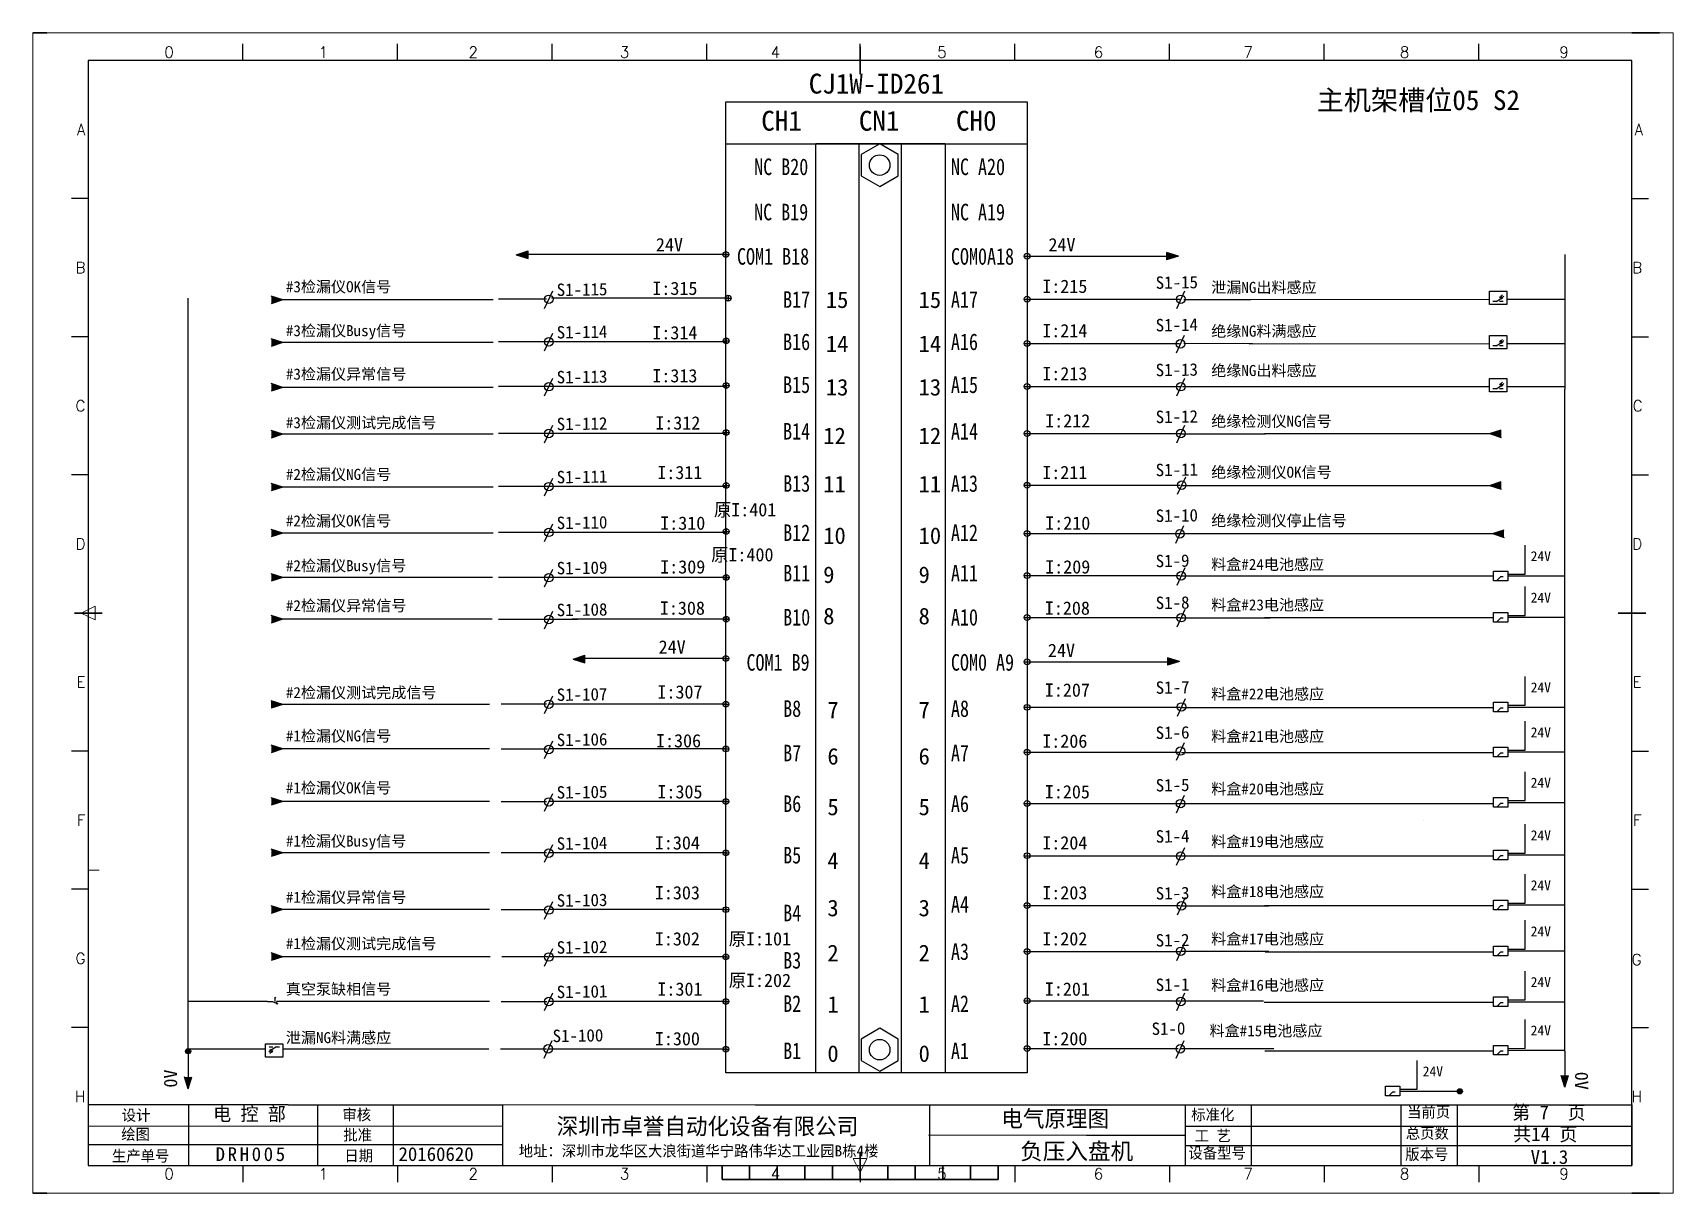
# Model space of a CAD drawing. Extents: x 2368 to 9674, y -1476 to 1321.
# Drawn here: x 3628 to 4222, y 889 to 1309 of the extents above; entities that cross this region are included whole.
import ezdxf
from ezdxf.enums import TextEntityAlignment as Align

# ---------------------------------------------------------------- set-up
doc = ezdxf.new("R2010")
doc.units = 0
doc.header["$MEASUREMENT"] = 0
doc.linetypes.add('ACAD_ISO02W100', pattern=[15, 12, -3])
doc.layers.add('1', color=3, linetype='Continuous', lineweight=20)
for name, color, linetype in [('AE_BOR', 1, 'Continuous'), ('SYMS', 7, 'Continuous'), ('图层1', 7, 'Continuous')]:
    doc.layers.add(name, color=color, linetype=linetype)
doc.styles.add('HZ', font='', dxfattribs={"width": 0.8})
doc.styles.add('WD', font='romans.shx', dxfattribs={"bigfont": 'gbcbig.shx'})
doc.styles.add('样式 2', font='')
doc.styles.get('HZ').set_extended_font_data('SimSun')
doc.styles.get('样式 2').set_extended_font_data('NSimSun')

msp = doc.modelspace()

# ---------------------------------------------------------------- texts
for s, insert, char_height, width, attachment_point in [('{\\fFangSong|b0|i0|c134|p49;CJ1W-ID261}', (3908.49891, 1294.10047), 7.2, 38.5041455, 1), ('{\\fFangSong|b0|i0|c134|p49;主机架槽位05 S2}', (4092.45791, 1288.12679), 7.2, 90.9442477, 1), ('{\\fFangSong|b0|i0|c134|p49;CH1}', (3891.30271, 1280.66047), 7.2, 38.5041455, 1), ('{\\fFangSong|b0|i0|c134|p49;CN1}', (3926.64271, 1280.66047), 7.2, 38.5041455, 1), ('{\\fFangSong|b0|i0|c134|p49;CH0}', (3961.82073, 1280.66047), 7.2, 38.5041455, 1), ('24V', (3853.16452, 1234.60539), 4.8, 10.8839331, 1), ('24V', (3995.29532, 1234.60539), 4.8, 10.8839331, 1), ('{\\fSimSun|b0|i0|c134|p2;#3检漏仪OK信号}', (3719.16285, 1218.97303), 4, 96.133837, 1), ('{\\fSimSun|b0|i0|c134|p2; I:315}', (3848.59242, 1218.79834), 4.8, 62.415301, 1), ('{\\fSimSun|b0|i0|c134|p2; I:215}', (3989.79404, 1219.54412), 4.8, 62.415301, 1), ('{\\fSimSun|b0|i0|c134|p2;泄漏NG出料感应}', (4054.2372, 1218.74136), 4, 96.133837, 1), ('{\\fSimSun|b0|i0|c134|p2;15}', (3914.69313, 1215.28834), 6, 4.4700218, 1), ('{\\fSimSun|b0|i0|c134|p2;15}', (3948.27559, 1215.28834), 6, 4.4700218, 1), ('{\\fSimSun|b0|i0|c134|p2;#3检漏仪Busy信号}', (3719.16285, 1203.0895), 4, 96.133837, 1), ('{\\fSimSun|b0|i0|c134|p2; I:314}', (3848.59242, 1202.74316), 4.8, 62.415301, 1), ('{\\fSimSun|b0|i0|c134|p2; I:214}', (3989.79404, 1203.48894), 4.8, 62.415301, 1), ('{\\fSimSun|b0|i0|c134|p2;绝缘NG料满感应}', (4054.2372, 1202.92114), 4, 96.133837, 1), ('{\\fSimSun|b0|i0|c134|p2;14}', (3914.69313, 1199.33525), 6, 4.4700218, 1), ('{\\fSimSun|b0|i0|c134|p2;14}', (3948.27559, 1199.33525), 6, 4.4700218, 1), ('{\\fSimSun|b0|i0|c134|p2;绝缘NG出料感应}', (4054.2372, 1188.65469), 4, 96.133837, 1), ('{\\fSimSun|b0|i0|c134|p2;#3检漏仪异常信号}', (3719.16285, 1187.37676), 4, 96.133837, 1), ('{\\fSimSun|b0|i0|c134|p2; I:313}', (3848.59242, 1187.16942), 4.8, 62.415301, 1), ('{\\fSimSun|b0|i0|c134|p2;13}', (3914.69313, 1183.61365), 6, 4.4700218, 1), ('{\\fSimSun|b0|i0|c134|p2;13}', (3948.27559, 1183.61365), 6, 4.4700218, 1), ('{\\fSimSun|b0|i0|c134|p2; I:213}', (3989.79404, 1187.9152), 4.8, 62.415301, 1), ('{\\fSimSun|b0|i0|c134|p2;#3检漏仪测试完成信号}', (3719.16285, 1169.79001), 4, 96.133837, 1), ('{\\fSimSun|b0|i0|c134|p2; I:212}', (3990.85347, 1170.83403), 4.8, 62.415301, 1), ('{\\fSimSun|b0|i0|c134|p2;绝缘检测仪NG信号}', (4054.2372, 1170.31231), 4, 96.133837, 1), ('{\\fSimSun|b0|i0|c134|p2; I:312}', (3849.65185, 1170.08824), 4.8, 62.415301, 1), ('{\\fSimSun|b0|i0|c134|p2;12}', (3913.74979, 1166.01592), 6, 4.4700218, 1), ('{\\fSimSun|b0|i0|c134|p2;12}', (3948.27559, 1166.01592), 6, 4.4700218, 1), ('{\\fSimSun|b0|i0|c134|p2;绝缘检测仪OK信号}', (4054.2372, 1151.85767), 4, 96.133837, 1), ('{\\fSimSun|b0|i0|c134|p2;#2检漏仪NG信号}', (3719.16285, 1151.06337), 4, 96.133837, 1), ('{\\fSimSun|b0|i0|c134|p2; I:311}', (3850.38674, 1152.15185), 4.8, 62.415301, 1), ('{\\fSimSun|b0|i0|c134|p2;11}', (3913.74979, 1148.58263), 6, 4.4700218, 1), ('{\\fSimSun|b0|i0|c134|p2;11}', (3948.27559, 1148.58263), 6, 4.4700218, 1), ('{\\fSimSun|b0|i0|c134|p2; I:211}', (3989.79404, 1152.15185), 4.8, 62.415301, 1), ('{\\fSimSun|b0|i0|c134|p2;#2检漏仪OK信号}', (3719.16285, 1134.25169), 4, 96.133837, 1), (' 原I:401', (3870.92582, 1138.67582), 4.8, 62.415301, 1), ('{\\fSimSun|b0|i0|c134|p2;绝缘检测仪停止信号}', (4054.2372, 1134.35821), 4, 96.133837, 1), ('{\\fSimSun|b0|i0|c134|p2; I:310}', (3851.44616, 1133.8249), 4.8, 62.415301, 1), ('{\\fSimSun|b0|i0|c134|p2;10}', (3913.74979, 1129.8942), 6, 4.4700218, 1), ('{\\fSimSun|b0|i0|c134|p2;10}', (3948.27559, 1129.8942), 6, 4.4700218, 1), ('{\\fSimSun|b0|i0|c134|p2; I:210}', (3990.85347, 1133.8249), 4.8, 62.415301, 1), (' 原I:400', (3869.90845, 1122.38872), 4.8, 62.415301, 1), ('{\\fSimSun|b0|i0|c134|p2;#2检漏仪Busy信号}', (3719.16285, 1118.02647), 4, 96.133837, 1), ('{\\fSimSun|b0|i0|c134|p2; I:309}', (3851.44616, 1117.98324), 4.8, 62.415301, 1), ('{\\fSimSun|b0|i0|c134|p2; I:209}', (3990.85347, 1117.98324), 4.8, 62.415301, 1), ('{\\fSimSun|b0|i0|c134|p2;料盒#24电池感应}', (4054.2372, 1118.4866), 4, 96.133837, 1), ('24V', (4169.91437, 1121.25569), 3.6, 13.1111389, 1), ('{\\fSimSun|b0|i0|c134|p2;9}', (3913.74979, 1115.75021), 6, 4.4700218, 1), ('{\\fSimSun|b0|i0|c134|p2;9}', (3948.27559, 1115.75021), 6, 4.4700218, 1), ('24V', (4169.91437, 1106.27718), 3.6, 13.1111389, 1), ('{\\fSimSun|b0|i0|c134|p2;#2检漏仪异常信号}', (3719.16285, 1103.56061), 4, 96.133837, 1), ('{\\fSimSun|b0|i0|c134|p2; I:308}', (3851.31705, 1103.06318), 4.8, 62.415301, 1), ('{\\fSimSun|b0|i0|c134|p2;8}', (3913.74979, 1100.78391), 6, 4.4700218, 1), ('{\\fSimSun|b0|i0|c134|p2;8}', (3948.27559, 1100.78391), 6, 4.4700218, 1), ('{\\fSimSun|b0|i0|c134|p2; I:208}', (3990.72435, 1103.06318), 4.8, 62.415301, 1), ('{\\fSimSun|b0|i0|c134|p2;料盒#23电池感应}', (4054.2372, 1103.83589), 4, 96.133837, 1), ('24V', (3854.14463, 1088.99018), 4.8, 10.8839331, 1), ('24V', (3995.11881, 1087.75138), 4.8, 10.8839331, 1), ('{\\fSimSun|b0|i0|c134|p2;#2检漏仪测试完成信号}', (3719.16285, 1072.08759), 4, 96.133837, 1), ('{\\fSimSun|b0|i0|c134|p2; I:307}', (3850.436, 1072.71033), 4.8, 62.415301, 1), (' I:207', (3990.72435, 1073.40371), 4.8, 62.415301, 1), ('{\\fSimSun|b0|i0|c134|p2;料盒#22电池感应}', (4054.2372, 1071.59262), 4, 96.133837, 1), ('24V', (4169.91437, 1073.76688), 3.6, 13.1111389, 1), ('{\\fSimSun|b0|i0|c134|p2;7}', (3915.24997, 1066.79894), 6, 4.4700218, 1), ('{\\fSimSun|b0|i0|c134|p2;7}', (3948.27559, 1066.79894), 6, 4.4700218, 1), ('24V', (4169.91437, 1057.50721), 3.6, 13.1111389, 1), ('{\\fSimSun|b0|i0|c134|p2;#1检漏仪NG信号}', (3719.16285, 1056.40021), 4, 96.133837, 1), ('{\\fSimSun|b0|i0|c134|p2; I:306}', (3849.92423, 1055.0484), 4.8, 62.415301, 1), (' I:206', (3989.79404, 1054.9187), 4.8, 62.415301, 1), ('{\\fSimSun|b0|i0|c134|p2;料盒#21电池感应}', (4054.2372, 1056.2546), 4, 96.133837, 1), ('{\\fSimSun|b0|i0|c134|p2;6}', (3915.24997, 1050.02353), 6, 4.4700218, 1), ('{\\fSimSun|b0|i0|c134|p2;6}', (3948.27559, 1050.02353), 6, 4.4700218, 1), ('{\\fSimSun|b0|i0|c134|p2;#1检漏仪OK信号}', (3719.16285, 1037.60641), 4, 96.133837, 1), ('{\\fSimSun|b0|i0|c134|p2; I:305}', (3850.436, 1036.57614), 4.8, 62.415301, 1), ('{\\fSimSun|b0|i0|c134|p2; I:205}', (3990.72435, 1036.57614), 4.8, 62.415301, 1), ('{\\fSimSun|b0|i0|c134|p2;料盒#20电池感应}', (4054.2372, 1037.23505), 4, 96.133837, 1), ('24V', (4169.91437, 1039.27534), 3.6, 13.1111389, 1), ('{\\fSimSun|b0|i0|c134|p2;5}', (3915.24997, 1031.69152), 6, 4.4700218, 1), ('{\\fSimSun|b0|i0|c134|p2;5}', (3948.27559, 1031.69152), 6, 4.4700218, 1), ('{\\fSimSun|b0|i0|c134|p2;#1检漏仪Busy信号}', (3719.16285, 1018.34664), 4, 96.133837, 1), ('{\\fSimSun|b0|i0|c134|p2; I:304}', (3849.50569, 1018.09113), 4.8, 62.415301, 1), ('{\\fSimSun|b0|i0|c134|p2; I:204}', (3989.79404, 1018.09113), 4.8, 62.415301, 1), ('{\\fSimSun|b0|i0|c134|p2;料盒#19电池感应}', (4054.2372, 1018.15732), 4, 96.133837, 1), ('24V', (4169.91437, 1020.2399), 3.6, 13.1111389, 1), ('{\\fSimSun|b0|i0|c134|p2;4}', (3915.24997, 1012.28468), 6, 4.4700218, 1), ('{\\fSimSun|b0|i0|c134|p2;4}', (3948.27559, 1012.28468), 6, 4.4700218, 1), ('{\\fSimSun|b0|i0|c134|p2;#1检漏仪异常信号}', (3719.16285, 997.99964), 4, 96.133837, 1), ('{\\fSimSun|b0|i0|c134|p2; I:303}', (3849.50569, 1000.0404), 4.8, 62.415301, 1), ('{\\fSimSun|b0|i0|c134|p2; I:203}', (3989.79404, 1000.0404), 4.8, 62.415301, 1), ('{\\fSimSun|b0|i0|c134|p2;料盒#18电池感应}', (4054.2372, 1000.06901), 4, 96.133837, 1), ('24V', (4169.91437, 1002.13632), 3.6, 13.1111389, 1), ('{\\fSimSun|b0|i0|c134|p2;3}', (3915.24997, 995.10976), 6, 4.4700218, 1), ('{\\fSimSun|b0|i0|c134|p2;3}', (3948.27559, 995.10976), 6, 4.4700218, 1), ('{\\fSimSun|b0|i0|c134|p2;#1检漏仪测试完成信号}', (3719.16285, 981.22501), 4, 96.133837, 1), ('{\\fSimSun|b0|i0|c134|p2; I:302}', (3849.50569, 983.35584), 4.8, 62.415301, 1), (' 原I:101', (3876.2671, 983.35584), 4.8, 62.415301, 1), ('{\\fSimSun|b0|i0|c134|p2; I:202}', (3989.79404, 983.35584), 4.8, 62.415301, 1), ('{\\fSimSun|b0|i0|c134|p2;料盒#17电池感应}', (4054.2372, 982.91927), 4, 83.7179797, 1), ('24V', (4169.91437, 985.47676), 3.6, 13.1111389, 1), ('{\\fSimSun|b0|i0|c134|p2;2}', (3915.24997, 978.82774), 6, 4.4700218, 1), ('{\\fSimSun|b0|i0|c134|p2;2}', (3948.27559, 978.82774), 6, 4.4700218, 1), (' 原I:202', (3876.2671, 968.31829), 4.8, 62.415301, 1), ('{\\fSimSun|b0|i0|c134|p2;真空泵缺相信号}', (3719.16285, 964.76102), 4, 96.133837, 1), ('{\\fSimSun|b0|i0|c134|p2; I:301}', (3850.436, 965.16664), 4.8, 62.415301, 1), ('{\\fSimSun|b0|i0|c134|p2; I:201}', (3990.72435, 965.16664), 4.8, 62.415301, 1), ('{\\fSimSun|b0|i0|c134|p2;料盒#16电池感应}', (4054.2372, 966.18851), 4, 83.7179797, 1), ('24V', (4169.91437, 967.12543), 3.6, 13.1111389, 1), ('{\\fSimSun|b0|i0|c134|p2;1}', (3915.24997, 960.24321), 6, 4.4700218, 1), ('{\\fSimSun|b0|i0|c134|p2;1}', (3948.27559, 960.24321), 6, 4.4700218, 1), ('{\\fSimSun|b0|i0|c134|p2;泄漏NG料满感应}', (3719.16285, 947.18761), 4, 96.133837, 1), ('{\\fSimSun|b0|i0|c134|p2; I:300}', (3849.50569, 947.20389), 4.8, 62.415301, 1), ('{\\fSimSun|b0|i0|c134|p2; I:200}', (3989.79404, 947.20389), 4.8, 62.415301, 1), ('{\\fSimSun|b0|i0|c134|p2;料盒#15电池感应}', (4053.63817, 949.6693), 4, 83.7179797, 1), ('24V', (4169.91437, 949.58386), 3.6, 13.1111389, 1), ('{\\fSimSun|b0|i0|c134|p2;0}', (3915.24997, 942.42682), 6, 4.4700218, 1), ('{\\fSimSun|b0|i0|c134|p2;0}', (3948.27559, 942.42682), 6, 4.4700218, 1), ('24V', (4130.82303, 934.7827), 3.6, 13.1111389, 1), ('第 7  页', (4163.21061, 920.61014), 5, 38.1635092, 1), ('深圳市卓誉自动化设备有限公司', (3817.23033, 909.41955), 6, 134.4627712, 7), ('共14 页', (4163.62039, 912.77347), 5, 40.4924398, 1), ('地址：深圳市龙华区大浪街道华宁路伟华达工业园B栋4楼', (3803.47927, 901.71363), 4, 144.4993675, 7), ('V1.3', (4169.90876, 904.48446), 5, 40.4924398, 1)]:
    msp.add_mtext(s, dxfattribs=dict(insert=insert, char_height=char_height, width=width, attachment_point=attachment_point))
at = {"char_height": 4.8, "width": 13.9099052, "attachment_point": 1}
for insert, rotation in [((3674.99125, 927.10646), 89.99450431), ((4190.79607, 932.83744), 270)]:
    msp.add_mtext('0V', dxfattribs=dict(at, insert=insert, rotation=rotation))
at = {"color": 0, "ltscale": 2, "attachment_point": 1}
for s, insert, char_height, width in [('电 控 部', (3692.84802, 920.10032), 5, 34.8313606), ('当前页', (4125.17455, 920.28862), 4, 19.3450259), ('设计', (3659.75395, 919.12809), 4, 19.3450259), ('审核', (3739.6253, 919.30575), 4, 25.507459), ('电气原理图', (3978.24322, 918.88079), 6, 43.9128196), ('标准化', (4046.98062, 919.30323), 4, 23.3399102), ('{\\C256;绘图}', (3659.54697, 912.20038), 4, 19.3450259), ('批准', (3739.95708, 911.97922), 4, 25.507459), ('工 艺', (4048.23669, 911.68101), 4, 19.3450259), ('总页数', (4124.69503, 912.60689), 4, 19.3450259), ('生产单号', (3656.17494, 904.36903), 4, 25.1533682), ('日期', (3740.341, 904.47399), 4, 25.507459), ('20160620', (3759.95035, 905.53167), 5, 25.507459), ('{\\fSimSun|b0|i0|c134|p2;负压入盘机}', (3985.06443, 907.06872), 6, 43.9128196), ('设备型号', (4045.96801, 905.42051), 4, 31.672048), ('版本号', (4124.48952, 904.96428), 4, 19.3450259)]:
    msp.add_mtext(s, dxfattribs=dict(at, insert=insert, char_height=char_height, width=width))
at = {"lineweight": 0, "insert": (3671.26042, 905.52088), "char_height": 5, "attachment_point": 1, "style": '样式 2'}
msp.add_mtext_dynamic_manual_height_columns('\\pi22.464;{\\T1.28;DRH005}', width=55.0317648, gutter_width=1, heights=[0], dxfattribs=at)
at = {"layer": '1', "color": 0, "char_height": 6, "attachment_point": 1, "style": 'HZ'}
for s, insert, width in [('NC B20', (3888.74011, 1263.39766), 28.4504118), ('NC A20', (3959.99053, 1263.39766), 29.2928696), ('NC B19', (3888.71519, 1247.02287), 35.4869455), ('NC A19', (3959.99053, 1247.02287), 27.885119), ('COM1 B18', (3882.52508, 1230.959), 28.0292178), ('COM0A18', (3959.99053, 1230.959), 40.067289), ('B17', (3899.20914, 1215.34974), 6.4874014), ('A17', (3959.99053, 1215.34974), 6.4874014), ('B16', (3899.20914, 1200.0493), 6.4874014), ('A16', (3959.99053, 1200.0493), 6.4874014), ('B15', (3899.20914, 1184.52102), 6.4874014), ('A15', (3959.99053, 1184.52102), 6.4874014), ('B14', (3899.20914, 1167.67361), 6.4874014), ('A14', (3959.99053, 1167.67361), 6.4874014), ('B13', (3899.23729, 1148.76428), 6.4874014), ('A13', (3959.99053, 1148.76428), 6.4874014), ('B12', (3899.23729, 1130.95491), 6.4874014), ('A12', (3959.99053, 1130.95491), 6.4874014), ('B11', (3899.23729, 1116.31987), 6.4874014), ('A11', (3959.99053, 1116.31987), 6.4874014), ('B10', (3899.23729, 1100.34652), 6.4874014), ('A10', (3959.99053, 1100.34652), 6.4874014), ('COM1 B9', (3885.95521, 1084.0137), 26.8079032), ('COM0 A9', (3959.99053, 1084.0137), 32.6620391), ('B8', (3899.23729, 1067.28861), 6.4874014), ('A8', (3959.99053, 1067.28861), 6.4874014), ('B7', (3899.23729, 1051.19168), 6.4874014), ('A7', (3959.99053, 1051.19168), 6.4874014), ('B6', (3899.23729, 1032.86562), 6.4874014), ('A6', (3959.99053, 1032.86562), 6.4874014), ('B5', (3899.23729, 1014.22757), 6.4874014), ('A5', (3959.99053, 1014.22757), 6.4874014), ('B4', (3899.23729, 993.30631), 6.4874014), ('A4', (3959.99053, 996.46745), 6.4874014), ('B3', (3899.23729, 976.1769), 6.4874014), ('A3', (3959.99053, 979.33804), 6.4874014), ('B2', (3899.23729, 960.50277), 6.4874014), ('A2', (3959.99053, 960.50277), 6.4874014), ('B1', (3899.23729, 943.41431), 6.4874014), ('A1', (3959.99053, 943.41431), 6.4874014)]:
    msp.add_mtext(s, dxfattribs=dict(at, insert=insert, width=width))
at = {"layer": 'SYMS', "lineweight": -3}
for s, p in [('S1-115', (3817.26144, 1213.61355)), ('S1-15', (4034.1617, 1216.19541)), ('S1-114', (3817.26144, 1198.22961)), ('S1-14', (4034.1617, 1200.81146)), ('S1-13', (4034.1617, 1184.57028)), ('S1-113', (3817.26144, 1181.98842)), ('S1-12', (4034.1617, 1167.60592)), ('S1-112', (3817.26144, 1165.02406)), ('S1-11', (4034.1617, 1148.38645)), ('S1-111', (3817.26144, 1145.80459)), ('S1-10', (4034.1617, 1131.81912)), ('S1-110', (3817.26144, 1129.23727)), ('S1-109', (3817.26144, 1112.85726)), ('S1-9', (4034.1617, 1115.43912)), ('S1-8', (4034.1617, 1100.29184)), ('S1-108', (3817.26144, 1097.70999)), ('S1-107', (3817.26144, 1067.03205)), ('S1-7', (4034.1617, 1069.61391)), ('S1-6', (4034.1617, 1053.27293)), ('S1-106', (3817.26144, 1050.69107)), ('S1-105', (3817.26144, 1031.68188)), ('S1-5', (4034.1617, 1034.26374)), ('S1-104', (3817.26144, 1013.16793)), ('S1-4', (4034.1617, 1015.74979)), ('S1-3', (4034.1617, 995.14082)), ('S1-103', (3817.26144, 992.55896)), ('S1-102', (3817.26144, 975.55633)), ('S1-2', (4034.1617, 978.13819)), ('S1-101', (3817.26144, 959.4644)), ('S1-1', (4034.1617, 962.04626)), ('S1-0', (4032.67979, 946.13044)), ('S1-100', (3815.77952, 943.54859))]:
    msp.add_text(s, height=4.5, rotation=0.87622458, dxfattribs=at).set_placement(p)

# ---------------------------------------------------------------- blocks, each defined once
blk = doc.blocks.new('WDDOT')
blk.add_hatch(color=256).paths.add_polyline_path([(0.5, 0, 1), (-0.5, 0, 1)])
blk.add_circle((0, 0), 0.5)
blk = doc.blocks.new('gb_a2_a')
for p, q in [((584, 410), (25, 410)), ((25, 410), (25, 10)), ((584, 10), (584, 410)), ((25, 10), (584, 10))]:
    blk.add_line(p, q)
at = {"lineweight": 9, "ltscale": 0.1}
blk.add_line((25, 116.86), (29, 116.86), dxfattribs=at)
at = {"layer": 'AE_BOR', "lineweight": 30}
for p, q in [((10, 420), (4.93, 420)), ((594, 420), (584, 420)), ((4.93, 0), (10, 0)), ((594, 0), (584, 0))]:
    blk.add_line(p, q, dxfattribs=at)
at = {"layer": 'AE_BOR', "color": 1, "lineweight": 15}
for p, q in [((4.93, 420), (598.93, 420)), ((4.93, 0), (4.93, 420)), ((598.93, 420), (598.93, 0)), ((22.5, 210), (27.5, 212.5)), ((27.5, 207.5), (22.5, 210)), ((27.5, 212.5), (27.5, 207.5)), ((304.5, 7.5), (302, 12.5)), ((302, 12.5), (307, 12.5)), ((307, 12.5), (304.5, 7.5)), ((598.93, 0), (4.93, 0))]:
    blk.add_line(p, q, dxfattribs=at)
at = {"layer": 'AE_BOR'}
for p, q in [((81, 410), (81, 416)), ((137, 410), (137, 416)), ((193, 410), (193, 416)), ((249, 410), (249, 416)), ((304.5, 410), (304.5, 416)), ((360.5, 410), (360.5, 416)), ((416.5, 410), (416.5, 416)), ((472.5, 410), (472.5, 416)), ((528.5, 410), (528.5, 416)), ((25, 360), (19, 360)), ((584, 360), (590, 360)), ((25, 310), (19, 310)), ((584, 310), (590, 310)), ((25, 260), (19, 260)), ((584, 260), (590, 260)), ((25, 160), (19, 160)), ((584, 160), (590, 160)), ((25, 110), (19, 110)), ((584, 110), (590, 110)), ((25, 60), (19, 60)), ((584, 60), (590, 60)), ((81, 10), (81, 4)), ((137, 10), (137, 4)), ((193, 10), (193, 4)), ((249, 10), (249, 4)), ((304.5, 10), (304.5, 4)), ((360.5, 10), (360.5, 4)), ((416.5, 10), (416.5, 4)), ((472.5, 10), (472.5, 4)), ((528.5, 10), (528.5, 4))]:
    blk.add_line(p, q, dxfattribs=at)
at = {"layer": 'AE_BOR', "color": 2, "lineweight": 30}
for p, q in [((304.5, 405), (304.5, 415)), ((20, 210), (30, 210)), ((579, 210), (589, 210)), ((304.5, 10), (304.5, 15)), ((304.5, 15), (304.5, 5)), ((254.5, 5), (254.5, 10)), ((264.5, 5), (264.5, 10)), ((274.5, 5), (274.5, 10)), ((284.5, 5), (284.5, 10)), ((294.5, 5), (294.5, 10)), ((304.5, 10), (304.5, 5)), ((314.5, 5), (314.5, 10)), ((324.5, 5), (324.5, 10)), ((334.5, 5), (334.5, 10)), ((344.5, 5), (344.5, 10)), ((354.5, 5), (354.5, 10)), ((254.5, 5), (354.5, 5))]:
    blk.add_line(p, q, dxfattribs=at)
at = {"layer": 'AE_BOR', "style": 'WD'}
for s, p in [('0', (54.27, 411)), ('1', (110.12, 411)), ('2', (164.42, 411)), ('3', (219.22, 411)), ('4', (273.82, 411)), ('5', (334.12, 411)), ('6', (390.81, 411)), ('7', (445.01, 411)), ('8', (501.67, 411)), ('9', (559.4, 411)), ('0', (54.27, 5)), ('1', (110.12, 5)), ('2', (164.42, 5)), ('3', (219.22, 5)), ('4', (273.82, 5)), ('5', (334.12, 5)), ('6', (390.81, 5)), ('7', (445.01, 5)), ('8', (501.67, 5)), ('9', (559.4, 5))]:
    blk.add_text(s, height=4, dxfattribs=at).set_placement(p, align=Align.CENTER)
for s, p in [('A', (24, 385)), ('A', (588.05, 385)), ('B', (24, 335)), ('B', (587.67, 335)), ('C', (24, 285)), ('C', (587.86, 285)), ('D', (24, 235)), ('D', (587.67, 235)), ('E', (24, 185)), ('E', (587.48, 185)), ('F', (24, 135)), ('F', (587.48, 135)), ('F', (587.48, 135)), ('G', (24, 85)), ('G', (587.48, 84.56)), ('H', (24, 35)), ('H', (587.67, 35))]:
    blk.add_text(s, height=4, dxfattribs=at).set_placement(p, align=Align.MIDDLE_RIGHT)
blk = doc.blocks.new('SYMB2_M_326')
for p, q in [((-6.4, -0.5), (-7.8, 0.9)), ((0, 0), (0, -5)), ((-8.2, -2.2), (-9.6, -0.8)), ((-7.5, -2.9), (-8.2, -2.2)), ((-6.9, -2.4), (-8, -3.5)), ((-5.7, -4.7), (-8, -3.5)), ((-7.5, -2.9), (-7.1, -2.6)), ((-5.7, -4.7), (-7.5, -2.9)), ((-7.1, -2.6), (-6.9, -2.4)), ((-5.7, -4.7), (-6.9, -2.4)), ((-5.7, -1.2), (-6.4, -0.5)), ((-5.2, -0.6), (-6.2, -1.7)), ((-3.9, -2.9), (-6.2, -1.7)), ((-5.7, -1.2), (-5.4, -0.8)), ((-3.9, -2.9), (-5.7, -1.2)), ((-5.4, -0.8), (-5.2, -0.6)), ((-3.9, -2.9), (-5.2, -0.6)), ((0, -10), (-4, -3.5)), ((0, -10), (0, -15))]:
    blk.add_line(p, q)
for points in [[(-5.7, -4.7), (-6.9, -2.4), (-8, -3.5)], [(-3.9, -2.9), (-5.2, -0.6), (-6.2, -1.7)]]:
    blk.add_solid(points)
blk = doc.blocks.new('*U114')
at = {"linetype": 'ByBlock'}
for p, q in [((-1911.92, -782.07), (-1910.06, -782.07)), ((-1910.06, -782.07), (-1908.18, -782.88)), ((-1909.23, -780.45), (-1909.23, -780.67)), ((-1909.23, -780.45), (-1908.92, -780.84)), ((-1909.23, -780.84), (-1909.23, -781.05)), ((-1909.23, -781.23), (-1909.23, -781.44)), ((-1909.23, -781.61), (-1909.23, -781.83)), ((-1909.23, -782), (-1909.23, -782.21)), ((-1909.23, -782.38), (-1909.23, -782.43)), ((-1908.52, -783.07), (-1908.52, -782.07)), ((-1906.25, -782.07), (-1908.52, -782.07))]:
    blk.add_line(p, q, dxfattribs=at)

# ---------------------------------------------------------------- hatches: boundary and pattern name
for points in [[(3802.61429, 1228.58631), (3806.85919, 1229.94668), (3806.85919, 1227.22595)], [(4042.3426, 1228.0636), (4038.09769, 1226.70323), (4038.09769, 1229.42396)], [(3718.08797, 1212.20251), (3713.84307, 1210.84215), (3713.84307, 1213.56288)], [(3718.08797, 1196.74474), (3713.84307, 1195.38438), (3713.84307, 1198.10511)], [(3718.08797, 1180.56241), (3713.84307, 1179.20204), (3713.84307, 1181.92277)], [(3718.08797, 1163.56408), (3713.84307, 1162.20372), (3713.84307, 1164.92445)], [(4155.00226, 1163.81021), (4159.24716, 1165.17058), (4159.24716, 1162.44985)], [(4155.00226, 1145.07538), (4159.24716, 1146.43575), (4159.24716, 1143.71502)], [(3718.08797, 1144.4228), (3713.84307, 1143.06243), (3713.84307, 1145.78316)], [(3718.08797, 1127.76726), (3713.84307, 1126.4069), (3713.84307, 1129.12763)], [(4156.06863, 1127.60875), (4160.31353, 1128.96912), (4160.31353, 1126.24839)], [(3718.08797, 1111.76073), (3713.84307, 1110.40036), (3713.84307, 1113.12109)], [(3718.08797, 1096.62539), (3713.84307, 1095.26503), (3713.84307, 1097.98576)], [(3823.19429, 1082.23631), (3827.43919, 1083.59668), (3827.43919, 1080.87595)], [(4042.7126, 1081.3236), (4038.46769, 1079.96323), (4038.46769, 1082.68396)], [(3718.08331, 1065.75817), (3713.83841, 1064.39781), (3713.83841, 1067.11854)], [(3718.08797, 1049.6711), (3713.84307, 1048.31074), (3713.84307, 1051.03147)], [(3718.08797, 1030.63864), (3713.84307, 1029.27828), (3713.84307, 1031.99901)], [(3718.08797, 1012.0852), (3713.84307, 1010.72484), (3713.84307, 1013.44557)], [(3718.08797, 991.50655), (3713.84307, 990.14619), (3713.84307, 992.86692)], [(3718.08797, 974.46175), (3713.84307, 973.10139), (3713.84307, 975.82212)], [(3683.78135, 926.7016), (3682.42139, 930.94663), (3685.14212, 930.94637)], [(4182.30498, 927.29161), (4180.94461, 931.53651), (4183.66534, 931.53651)]]:
    msp.add_hatch(color=256).paths.add_polyline_path(points)
h = msp.add_hatch(color=256)
edge = h.paths.add_edge_path()
edge.add_arc((3683.76361, 940.2757), 0.94375, 0, 360)
h = msp.add_hatch(color=256)
edge = h.paths.add_edge_path()
edge.add_arc((4144.25001, 925.7322), 0.94375, 0, 360)

# ---------------------------------------------------------------- linework, layer by layer
for p, q in [((3878.48639, 1268.76404), (3987.56321, 1268.76404)), ((3802.61429, 1228.58631), (3806.85919, 1229.94668)), ((3806.85919, 1227.22595), (3806.85919, 1229.94668)), ((3802.61429, 1228.58631), (3806.85919, 1227.22595)), ((3878.48639, 1228.61489), (3806.76751, 1228.61489)), ((3987.56321, 1228.04966), (4038.32654, 1228.04966)), ((4042.3426, 1228.0636), (4038.09769, 1229.42396)), ((4038.09769, 1229.42396), (4038.09769, 1226.70323)), ((4042.3426, 1228.0636), (4038.09769, 1226.70323)), ((3683.76361, 939.6757), (3683.76361, 1212.85151)), ((3718.08797, 1212.20251), (3713.84307, 1213.56288)), ((3718.08797, 1212.20251), (3713.84307, 1210.84215)), ((3794.20069, 1212.20251), (3718.08797, 1212.20251)), ((3796.18846, 1212.58988), (3813.51147, 1212.58988)), ((3812.8585, 1209.11829), (3815.81091, 1215.50582)), ((3879.36743, 1212.85151), (3815.40208, 1212.85151)), ((3987.56321, 1212.50443), (4042.84884, 1212.50443)), ((4041.75876, 1209.11829), (4044.71117, 1215.50582)), ((4068.61751, 1212.40263), (4155.00226, 1212.47672)), ((4161.3238, 1212.48214), (4182.28599, 1212.50012)), ((3812.8585, 1193.73434), (3815.81091, 1200.12187)), ((3718.08797, 1196.74474), (3713.84307, 1198.10511)), ((3718.08797, 1196.74474), (3713.84307, 1195.38438)), ((3794.20069, 1196.74474), (3718.08797, 1196.74474)), ((3796.18846, 1197.13212), (3878.24948, 1197.13212)), ((3987.50216, 1196.44926), (4042.72982, 1196.44926)), ((4041.63974, 1193.02094), (4044.59215, 1199.40847)), ((4069.1534, 1196.32208), (4044.27406, 1196.38364)), ((4067.95796, 1196.32208), (4155.00226, 1196.41549)), ((4161.3238, 1196.42227), (4182.28599, 1196.44477)), ((3812.8585, 1177.49316), (3815.81091, 1183.88069)), ((4041.75876, 1177.49316), (4044.71117, 1183.88069)), ((3718.08797, 1180.56241), (3713.84307, 1181.92277)), ((3718.08797, 1180.56241), (3713.84307, 1179.20204)), ((3794.20069, 1180.56241), (3718.08797, 1180.56241)), ((3796.18846, 1180.94978), (3878.68191, 1180.94978)), ((3987.56321, 1180.87552), (4043.09619, 1180.87552)), ((4072.42953, 1180.87552), (4155.00226, 1180.87552)), ((4161.3238, 1180.87552), (4182.28599, 1180.87552)), ((4182.28599, 1112.40951), (4182.28599, 1179.93702)), ((3718.08797, 1163.56408), (3713.84307, 1164.92445)), ((3812.8585, 1160.5288), (3815.81091, 1166.91633)), ((4041.75876, 1160.5288), (4044.71117, 1166.91633)), ((4155.00226, 1163.81021), (4159.24716, 1165.17058)), ((3718.08797, 1163.56408), (3713.84307, 1162.20372)), ((3794.20069, 1163.56408), (3718.08797, 1163.56408)), ((3796.18846, 1163.95146), (3878.56947, 1163.95146)), ((3987.56321, 1163.84699), (4042.98793, 1163.84699)), ((4155.00226, 1163.81021), (4159.24716, 1162.44985)), ((3812.8585, 1141.30933), (3815.81091, 1147.69686)), ((4042.05472, 1141.8415), (4045.00714, 1148.22903)), ((4155.00226, 1145.07538), (4159.24716, 1146.43575)), ((3718.08797, 1144.4228), (3713.84307, 1145.78316)), ((3718.08797, 1144.4228), (3713.84307, 1143.06243)), ((3794.20069, 1144.4228), (3718.08797, 1144.4228)), ((3796.18846, 1144.81017), (3878.56947, 1144.81017)), ((3987.56321, 1145.11216), (4042.98793, 1145.11216)), ((4155.00226, 1145.07538), (4159.24716, 1143.71502)), ((3718.08797, 1127.76726), (3713.84307, 1129.12763)), ((3812.8585, 1124.742), (3815.81091, 1131.12953)), ((4041.40361, 1124.20984), (4044.35602, 1130.59737)), ((4156.06863, 1127.60875), (4160.31353, 1128.96912)), ((3718.08797, 1127.76726), (3713.84307, 1126.4069)), ((3794.20069, 1127.76726), (3718.08797, 1127.76726)), ((3796.18846, 1128.15464), (3878.46115, 1128.15464)), ((3987.56321, 1127.64553), (4074.99392, 1127.64553)), ((4156.06863, 1127.60875), (4160.31353, 1126.24839)), ((3718.08797, 1111.76073), (3713.84307, 1113.12109)), ((3718.08797, 1111.76073), (3713.84307, 1110.40036)), ((3793.92663, 1111.76073), (3718.08797, 1111.76073)), ((3796.18846, 1111.81921), (3824.54751, 1111.81921)), ((3812.8585, 1108.362), (3815.81091, 1114.74953)), ((3879.36743, 1111.76073), (3822.78366, 1111.76073)), ((3987.56321, 1112.40951), (4042.98793, 1112.40951)), ((4041.87715, 1109.01242), (4044.82956, 1115.39995)), ((4156.41522, 1110.58981), (4156.42454, 1114.07182)), ((4156.42454, 1114.07182), (4161.64147, 1114.05785)), ((4161.64147, 1114.05785), (4161.63215, 1110.57584)), ((4182.28599, 940.2663), (4182.28599, 1112.40951)), ((4161.63215, 1110.57584), (4156.41522, 1110.58981)), ((3812.8585, 1093.21472), (3815.81091, 1099.60225)), ((4041.87715, 1093.86515), (4044.82956, 1100.25268)), ((4156.41522, 1095.61131), (4156.42454, 1099.09332)), ((4156.42454, 1099.09332), (4161.64147, 1099.07935)), ((4161.64147, 1099.07935), (4161.63215, 1095.59734)), ((3718.08797, 1096.62539), (3713.84307, 1097.98576)), ((3718.08797, 1096.62539), (3713.84307, 1095.26503)), ((3793.83356, 1096.62539), (3718.08797, 1096.62539)), ((3796.18846, 1096.68388), (3824.70751, 1096.68388)), ((3879.36743, 1096.62539), (3822.89198, 1096.62539)), ((3987.56321, 1097.25377), (4042.98793, 1097.25377)), ((4161.63215, 1095.59734), (4156.41522, 1095.61131)), ((3823.19429, 1082.23631), (3827.43919, 1083.59668)), ((3823.19429, 1082.23631), (3827.43919, 1080.87595)), ((3878.48639, 1082.45782), (3827.29119, 1082.45782)), ((3827.43919, 1080.87595), (3827.43919, 1083.59668)), ((3987.56321, 1081.2097), (4038.32654, 1081.2097)), ((4042.7126, 1081.3236), (4038.46769, 1082.68396)), ((4038.46769, 1082.68396), (4038.46769, 1079.96323)), ((4042.7126, 1081.3236), (4038.46769, 1079.96323)), ((3718.08331, 1065.75817), (3713.83841, 1067.11854)), ((3718.08331, 1065.75817), (3713.83841, 1064.39781)), ((3792.89049, 1065.75817), (3718.08331, 1065.75817)), ((3797.07341, 1065.97973), (3813.55751, 1065.97973)), ((3812.8585, 1062.53679), (3815.81091, 1068.92432)), ((3878.48639, 1065.92125), (3814.35368, 1065.92125)), ((3987.56321, 1064.7492), (4042.98793, 1064.7492)), ((4041.99947, 1061.57491), (4044.95188, 1067.96245)), ((4156.41522, 1063.10101), (4156.42454, 1066.58302)), ((4156.42454, 1066.58302), (4161.64147, 1066.56905)), ((4161.64147, 1066.56905), (4161.63215, 1063.08704)), ((4161.63215, 1063.08704), (4156.41522, 1063.10101)), ((3812.8585, 1046.19581), (3815.81091, 1052.58334)), ((4041.63839, 1045.59463), (4044.5908, 1051.98217)), ((3718.08797, 1049.6711), (3713.84307, 1051.03147)), ((3718.08797, 1049.6711), (3713.84307, 1048.31074)), ((3792.87725, 1049.6711), (3718.08797, 1049.6711)), ((3797.07341, 1049.72958), (3813.77751, 1049.72958)), ((3878.48639, 1049.6711), (3814.35368, 1049.6711)), ((3987.56321, 1048.48408), (4042.98793, 1048.48408)), ((4156.41522, 1046.84133), (4156.42454, 1050.32334)), ((4161.63215, 1046.82736), (4156.41522, 1046.84133)), ((4156.42454, 1050.32334), (4161.64147, 1050.30937)), ((4161.64147, 1050.30937), (4161.63215, 1046.82736)), ((3812.8585, 1027.18662), (3815.81091, 1033.57415)), ((3718.08797, 1030.63864), (3713.84307, 1031.99901)), ((3718.08797, 1030.63864), (3713.84307, 1029.27828)), ((3792.87725, 1030.63864), (3718.08797, 1030.63864)), ((3797.07341, 1030.69713), (3813.50751, 1030.69713)), ((3878.48639, 1030.63864), (3814.35368, 1030.63864)), ((3987.56321, 1029.95394), (4042.98793, 1029.95394)), ((4041.63841, 1026.58545), (4044.59082, 1032.97298)), ((4156.41522, 1028.60946), (4156.42454, 1032.09147)), ((4161.63215, 1028.59549), (4156.41522, 1028.60946)), ((4156.42454, 1032.09147), (4161.64147, 1032.0775)), ((4161.64147, 1032.0775), (4161.63215, 1028.59549)), ((4131.09882, 1023.86829), (4131.09882, 1023.86829)), ((3718.08797, 1012.0852), (3713.84307, 1013.44557)), ((3718.08797, 1012.0852), (3713.84307, 1010.72484)), ((3792.91555, 1012.0852), (3718.08797, 1012.0852)), ((3797.11171, 1012.14369), (3813.57751, 1012.14369)), ((3812.8585, 1008.67266), (3815.81091, 1015.0602)), ((3878.48639, 1012.0852), (3814.39198, 1012.0852)), ((3987.56321, 1011.05145), (4042.98793, 1011.05145)), ((4041.68266, 1007.60821), (4044.63507, 1013.99574)), ((4156.41522, 1009.57403), (4156.42454, 1013.05604)), ((4156.42454, 1013.05604), (4161.64147, 1013.04207)), ((4161.64147, 1013.04207), (4161.63215, 1009.56006)), ((4161.63215, 1009.56006), (4156.41522, 1009.57403)), ((3718.08797, 991.50655), (3713.84307, 992.86692)), ((3812.8585, 988.0637), (3815.81091, 994.45123)), ((3987.56321, 993.00072), (4042.98793, 993.00072)), ((4041.98709, 989.58436), (4044.93951, 995.97189)), ((4156.41522, 991.47044), (4156.42454, 994.95245)), ((4156.42454, 994.95245), (4161.64147, 994.93848)), ((4161.64147, 994.93848), (4161.63215, 991.45647)), ((3718.08797, 991.50655), (3713.84307, 990.14619)), ((3792.91555, 991.50655), (3718.08797, 991.50655)), ((3797.11171, 991.56503), (3813.55751, 991.56503)), ((3878.48639, 991.50655), (3814.39198, 991.50655)), ((4161.63215, 991.45647), (4156.41522, 991.47044)), ((3718.08797, 974.46175), (3713.84307, 975.82212)), ((3718.08797, 974.46175), (3713.84307, 973.10139)), ((3793.19044, 974.46175), (3718.08797, 974.46175)), ((3797.38659, 974.52023), (3814.00751, 974.52023)), ((3812.8585, 971.06106), (3815.81091, 977.4486)), ((3878.48639, 974.46175), (3814.66687, 974.46175)), ((3987.56321, 976.31615), (4042.82284, 976.31615)), ((4041.75876, 973.13031), (4044.71117, 979.51785)), ((4156.41522, 974.81088), (4156.42454, 978.29289)), ((4161.63215, 974.79691), (4156.41522, 974.81088)), ((4156.42454, 978.29289), (4161.64147, 978.27893)), ((4161.64147, 978.27893), (4161.63215, 974.79691)), ((3712.48704, 958.24122), (3683.76361, 958.25847)), ((3792.91219, 958.25847), (3718.08797, 958.25847)), ((3797.10834, 958.31695), (3813.70751, 958.31695)), ((3812.8585, 954.96913), (3815.81091, 961.35667)), ((3878.48639, 958.25847), (3814.38861, 958.25847)), ((3987.56321, 958.49936), (4042.82284, 958.49936)), ((4041.75876, 954.96913), (4044.71117, 961.35667)), ((4156.41522, 956.45956), (4156.42454, 959.94157)), ((4161.63215, 956.44559), (4156.41522, 956.45956)), ((4156.42454, 959.94157), (4161.64147, 959.9276)), ((4161.64147, 959.9276), (4161.63215, 956.44559)), ((3711.76643, 941.0191), (3683.18221, 941.0191)), ((3683.76361, 939.6757), (3683.76277, 930.96408)), ((3683.76361, 940.26149), (3683.76361, 940.26149)), ((3792.63728, 941.0191), (3718.08797, 941.0191)), ((3796.83343, 941.07758), (3813.51751, 941.07758)), ((3812.64127, 937.79415), (3815.56515, 944.19479)), ((3878.48639, 941.0191), (3814.11371, 941.0191)), ((3987.56321, 941.22979), (4042.26234, 941.22979)), ((4041.54153, 937.79415), (4044.46541, 944.19479)), ((4156.41522, 938.91798), (4156.42454, 942.4)), ((4161.63215, 938.90401), (4156.41522, 938.91798)), ((4156.42454, 942.4), (4161.64147, 942.38603)), ((4161.64147, 942.38603), (4161.63215, 938.90401)), ((4182.28599, 940.26571), (4182.28599, 931.55409)), ((3683.78135, 926.7016), (3682.42139, 930.94663)), ((3683.78135, 926.7016), (3685.14212, 930.94637)), ((4117.32389, 924.11683), (4117.33321, 927.59884)), ((4117.33321, 927.59884), (4122.55014, 927.58487)), ((4122.55014, 927.58487), (4122.54081, 924.10286)), ((4182.30498, 927.29161), (4180.94461, 931.53651)), ((4182.30498, 927.29161), (4183.66534, 931.53651)), ((3720.02422, 920.88416), (3647.59323, 920.88416)), ((3647.59323, 920.88416), (3647.59323, 898.88706)), ((3683.8667, 920.88416), (3683.8667, 898.88706)), ((3720.02422, 920.88416), (3797.63533, 920.88416)), ((3730.62871, 920.88416), (3730.62871, 898.88706)), ((3758.07486, 920.88416), (3758.07486, 898.88416)), ((3797.63533, 920.88416), (3797.63533, 898.88706)), ((3889.12639, 920.88416), (4009.02639, 920.88416)), ((3952.19178, 920.88416), (3952.19178, 898.88706)), ((4009.02639, 920.88416), (4146.59757, 920.88416)), ((4044.82094, 920.88416), (4044.82094, 898.88706)), ((4122.54081, 924.10286), (4117.32389, 924.11683)), ((4146.59757, 920.88416), (4206.59323, 920.88416)), ((4009.02639, 909.88416), (4044.79002, 909.88416)), ((3647.59323, 898.88706), (4206.59323, 898.88706))]:
    msp.add_line(p, q)
at = {"lineweight": -3}
for p, q in [((3878.48639, 1229.65372), (3878.48639, 1227.57607)), ((3877.44757, 1228.61489), (3879.52521, 1228.61489)), ((3986.52439, 1228.04966), (3988.60204, 1228.04966)), ((3987.56321, 1229.08849), (3987.56321, 1227.01084)), ((3878.32861, 1212.85151), (3880.40625, 1212.85151)), ((3879.36743, 1213.89033), (3879.36743, 1211.81269)), ((3986.52439, 1212.50443), (3988.60204, 1212.50443)), ((3987.56321, 1213.54326), (3987.56321, 1211.46561)), ((3877.57037, 1197.39374), (3879.64801, 1197.39374)), ((3878.60919, 1198.43256), (3878.60919, 1196.35492)), ((3986.52439, 1196.44926), (3988.60204, 1196.44926)), ((3987.56321, 1197.48808), (3987.56321, 1195.41043)), ((3878.60919, 1182.25023), (3878.60919, 1180.17258)), ((3877.57037, 1181.2114), (3879.64801, 1181.2114)), ((3986.52439, 1180.87552), (3988.60204, 1180.87552)), ((3987.56321, 1181.91434), (3987.56321, 1179.83669)), ((3878.60919, 1165.2519), (3878.60919, 1163.17426)), ((3987.56321, 1164.88581), (3987.56321, 1162.80817)), ((3877.57037, 1164.21308), (3879.64801, 1164.21308)), ((3986.52439, 1163.84699), (3988.60204, 1163.84699)), ((3877.57037, 1145.0718), (3879.64801, 1145.0718)), ((3878.60919, 1146.11062), (3878.60919, 1144.03298)), ((3986.52439, 1145.11216), (3988.60204, 1145.11216)), ((3987.56321, 1146.15098), (3987.56321, 1144.07334)), ((3878.60919, 1129.45508), (3878.60919, 1127.37744)), ((3987.56321, 1128.68435), (3987.56321, 1126.60671)), ((3877.57037, 1128.41626), (3879.64801, 1128.41626)), ((3986.52439, 1127.64553), (3988.60204, 1127.64553)), ((3877.57037, 1111.76073), (3879.64801, 1111.76073)), ((3878.60919, 1112.79955), (3878.60919, 1110.7219)), ((3986.52439, 1112.40951), (3988.60204, 1112.40951)), ((3987.56321, 1113.44833), (3987.56321, 1111.37068)), ((3877.57037, 1096.62539), (3879.64801, 1096.62539)), ((3878.60919, 1097.66422), (3878.60919, 1095.58657)), ((3986.52439, 1097.25377), (3988.60204, 1097.25377)), ((3987.56321, 1098.29259), (3987.56321, 1096.21494)), ((3877.44757, 1082.45782), (3879.52521, 1082.45782)), ((3878.48639, 1083.49665), (3878.48639, 1081.419)), ((3986.52439, 1081.2097), (3988.60204, 1081.2097)), ((3987.56321, 1082.24852), (3987.56321, 1080.17087)), ((3877.44757, 1065.92125), (3879.52521, 1065.92125)), ((3878.48639, 1066.96007), (3878.48639, 1064.88243)), ((3986.52439, 1064.7492), (3988.60204, 1064.7492)), ((3987.56321, 1065.78802), (3987.56321, 1063.71037)), ((3877.44757, 1049.6711), (3879.52521, 1049.6711)), ((3878.48639, 1050.70992), (3878.48639, 1048.63228)), ((3986.52439, 1048.48408), (3988.60204, 1048.48408)), ((3987.56321, 1049.5229), (3987.56321, 1047.44526)), ((3877.44757, 1030.63864), (3879.52521, 1030.63864)), ((3878.48639, 1031.67746), (3878.48639, 1029.59982)), ((3986.52439, 1029.95394), (3988.60204, 1029.95394)), ((3987.56321, 1030.99276), (3987.56321, 1028.91512)), ((3877.44757, 1012.0852), (3879.52521, 1012.0852)), ((3878.48639, 1013.12403), (3878.48639, 1011.04638)), ((3986.52439, 1011.05145), (3988.60204, 1011.05145)), ((3987.56321, 1012.09027), (3987.56321, 1010.01263)), ((3878.48639, 992.54537), (3878.48639, 990.46773)), ((3986.52439, 993.00072), (3988.60204, 993.00072)), ((3987.56321, 994.03954), (3987.56321, 991.96189)), ((3877.44757, 991.50655), (3879.52521, 991.50655)), ((3877.44757, 974.46175), (3879.52521, 974.46175)), ((3878.48639, 975.50057), (3878.48639, 973.42293)), ((3986.52439, 976.31615), (3988.60204, 976.31615)), ((3987.56321, 977.35498), (3987.56321, 975.27733)), ((3877.44757, 958.25847), (3879.52521, 958.25847)), ((3878.48639, 959.29729), (3878.48639, 957.21965)), ((3986.52439, 958.49936), (3988.60204, 958.49936)), ((3987.56321, 959.53818), (3987.56321, 957.46054)), ((3877.44757, 941.0191), (3879.52521, 941.0191)), ((3878.48639, 942.05792), (3878.48639, 939.98028)), ((3986.52439, 941.22979), (3988.60204, 941.22979)), ((3987.56321, 942.26861), (3987.56321, 940.19096))]:
    msp.add_line(p, q, dxfattribs=at)
at = {"lineweight": -3, "ltscale": 0.5}
for p, q in [((4182.28599, 1228.58978), (4182.28599, 1179.93702)), ((4044.27714, 1212.40263), (4068.61751, 1212.40263)), ((4043.85897, 1180.87263), (4072.48392, 1180.87263)), ((4043.50765, 1163.78019), (4073.73807, 1163.78019)), ((4073.5769, 1163.81021), (4155.00226, 1163.81021)), ((4043.50765, 1145.04536), (4075.30745, 1145.04536)), ((4073.5769, 1145.07538), (4155.00226, 1145.07538)), ((4073.5769, 1127.60875), (4156.06863, 1127.60875)), ((4043.50765, 1112.34271), (4076.09528, 1112.34271)), ((4073.5769, 1112.37273), (4156.41999, 1112.37273)), ((4161.63685, 1112.33082), (4182.28599, 1112.33082)), ((4043.50765, 1097.18697), (4075.58166, 1097.18697)), ((4073.5769, 1097.21699), (4156.41952, 1097.21699)), ((4161.63685, 1097.35231), (4182.28599, 1097.35231)), ((4043.50765, 1064.6824), (4073.58434, 1064.6824)), ((4073.5769, 1064.71242), (4156.41953, 1064.71242)), ((4161.63685, 1064.84201), (4182.28599, 1064.84201)), ((4043.50765, 1048.41728), (4074.35018, 1048.41728)), ((4073.5769, 1048.4473), (4156.41952, 1048.4473)), ((4161.63685, 1048.58233), (4182.28599, 1048.58233)), ((4043.50765, 1029.88714), (4074.73311, 1029.88714)), ((4073.5769, 1029.91716), (4156.41872, 1029.91716)), ((4161.63685, 1030.35046), (4182.28599, 1030.35046)), ((4043.50765, 1010.98465), (4077.03065, 1010.98465)), ((4073.5769, 1011.01467), (4156.41908, 1011.01467)), ((4161.63685, 1011.31503), (4182.28599, 1011.31503)), ((4043.50765, 992.93392), (4075.11514, 992.93392)), ((4073.5769, 992.96394), (4156.41922, 992.96394)), ((4161.63685, 993.21145), (4182.28599, 993.21145)), ((4043.39229, 976.45614), (4075.11514, 976.45614)), ((4073.7924, 976.26975), (4156.41913, 976.26975)), ((4161.63685, 976.55189), (4182.28599, 976.55189)), ((4043.39821, 958.5462), (4073.20319, 958.5462)), ((4073.44766, 958.03528), (4156.41944, 958.03528)), ((4161.63685, 958.20056), (4182.28599, 958.20056)), ((4042.82164, 941.22433), (4076.96595, 941.22433)), ((4073.69549, 940.39134), (4156.41917, 940.39134)), ((4161.63685, 940.65899), (4182.28599, 940.65899)), ((4122.54551, 925.85783), (4144.248, 925.85783))]:
    msp.add_line(p, q, dxfattribs=at)
at = {"linetype": 'ACAD_ISO02W100'}
for p, q in [((4167.90575, 1112.98418), (4167.93372, 1123.42886)), ((4158.93698, 1111.96092), (4157.74568, 1110.73184)), ((4159.94454, 1111.95822), (4158.93698, 1111.96092)), ((4161.63864, 1113.00097), (4167.90575, 1112.98418)), ((4167.90575, 1098.00568), (4167.93372, 1108.45036)), ((4158.93698, 1096.98241), (4157.74568, 1095.75334)), ((4159.94454, 1096.97971), (4158.93698, 1096.98241)), ((4161.63864, 1098.02246), (4167.90575, 1098.00568)), ((4167.90575, 1065.49538), (4167.93372, 1075.94006)), ((4158.93698, 1064.47211), (4157.74568, 1063.24304)), ((4159.94454, 1064.46942), (4158.93698, 1064.47211)), ((4161.63864, 1065.51216), (4167.90575, 1065.49538)), ((4167.90575, 1049.2357), (4167.93372, 1059.68038)), ((4158.93698, 1048.21243), (4157.74568, 1046.98336)), ((4159.94454, 1048.20974), (4158.93698, 1048.21243)), ((4161.63864, 1049.25248), (4167.90575, 1049.2357)), ((4167.90575, 1031.00383), (4167.93372, 1041.44851)), ((4158.93698, 1029.98056), (4157.74568, 1028.75149)), ((4159.94454, 1029.97787), (4158.93698, 1029.98056)), ((4161.63864, 1031.02061), (4167.90575, 1031.00383)), ((4167.90575, 1011.9684), (4167.93372, 1022.41308)), ((4158.93698, 1010.94513), (4157.74568, 1009.71606)), ((4159.94454, 1010.94243), (4158.93698, 1010.94513)), ((4161.63864, 1011.98518), (4167.90575, 1011.9684)), ((4167.90575, 993.86481), (4167.93372, 1004.30949)), ((4158.93698, 992.84155), (4157.74568, 991.61247)), ((4159.94454, 992.83885), (4158.93698, 992.84155)), ((4161.63864, 993.8816), (4167.90575, 993.86481)), ((4167.90575, 977.20525), (4167.93372, 987.64993)), ((4158.93698, 976.18199), (4157.74568, 974.95291)), ((4159.94454, 976.17929), (4158.93698, 976.18199)), ((4161.63864, 977.22204), (4167.90575, 977.20525)), ((4167.90575, 958.85393), (4167.93372, 969.29861)), ((4158.93698, 957.83066), (4157.74568, 956.60159)), ((4159.94454, 957.82796), (4158.93698, 957.83066)), ((4161.63864, 958.87071), (4167.90575, 958.85393)), ((4167.90575, 941.31236), (4167.93372, 951.75704)), ((4158.93698, 940.28909), (4157.74568, 939.06001)), ((4159.94454, 940.28639), (4158.93698, 940.28909)), ((4161.63864, 941.32914), (4167.90575, 941.31236)), ((4128.81442, 926.5112), (4128.84238, 936.95588)), ((4119.84565, 925.48793), (4118.65434, 924.25886)), ((4120.8532, 925.48524), (4119.84565, 925.48793)), ((4122.54731, 926.52798), (4128.81442, 926.5112))]:
    msp.add_line(p, q, dxfattribs=at)
at = {"lineweight": 9, "ltscale": 0.1}
for p, q in [((3797.63533, 920.88416), (3889.12639, 920.88416)), ((3951.8236, 909.88416), (4009.02639, 909.88416))]:
    msp.add_line(p, q, dxfattribs=at)
at = {"color": 0, "ltscale": 2}
for p, q in [((4068.70877, 920.88416), (4068.70877, 898.88706)), ((4143.29096, 920.88416), (4143.29096, 898.88706)), ((3647.59323, 913.2004), (3797.63533, 913.26041)), ((4044.9027, 913.12911), (4206.59323, 913.19202)), ((3647.59323, 906.50263), (3797.63533, 906.50263)), ((4044.79002, 906.16371), (4206.59323, 906.16371))]:
    msp.add_line(p, q, dxfattribs=at)
at = {"color": 0}
for p, q in [((4122.87636, 920.88416), (4122.87636, 898.88706)), ((4206.59323, 920.88416), (4206.59323, 898.88706))]:
    msp.add_line(p, q, dxfattribs=at)
for points in [[(3878.48639, 1283.93866), (3987.56321, 1283.93866), (3987.56321, 932.44868), (3878.48639, 932.44868)], [(3911.045, 1268.84732), (3957.85588, 1268.84732), (3957.85588, 932.44868), (3911.045, 932.44868)], [(3926.80189, 1268.76404), (3941.93221, 1268.76404), (3941.93221, 932.44868), (3926.80189, 932.44868)], [(3934.18331, 1268.76404), (3927.46994, 1264.88807), (3927.46994, 1257.13614), (3934.18331, 1253.26018), (3940.89668, 1257.13614), (3940.89668, 1264.88807)], [(4161.3238, 1215.3787), (4161.3238, 1210.53728), (4155.00226, 1210.53728), (4155.00226, 1215.3787)], [(4161.3238, 1199.2956), (4161.3238, 1194.45418), (4155.00226, 1194.45418), (4155.00226, 1199.2956)], [(4161.3238, 1183.76044), (4161.3238, 1178.91902), (4155.00226, 1178.91902), (4155.00226, 1183.76044)], [(3934.18331, 948.56518), (3927.46994, 944.68922), (3927.46994, 936.93729), (3934.18331, 933.06132), (3940.89668, 936.93729), (3940.89668, 944.68922)], [(3711.76643, 938.06265), (3711.76643, 942.90407), (3718.08797, 942.90407), (3718.08797, 938.06265)]]:
    msp.add_lwpolyline(points, close=True)
for centre, radius in [((3934.18331, 1261.01211), 3.71498), ((3934.18331, 940.81325), 3.71498), ((3683.76361, 940.2757), 0.94375), ((4144.25001, 925.7322), 0.94375)]:
    msp.add_circle(centre, radius)
at = {"lineweight": -3}
for centre in [(3878.48639, 1228.61489), (3987.56321, 1228.04966), (3879.36743, 1212.85151), (3987.56321, 1212.50443), (3878.60919, 1197.39374), (3987.56321, 1196.44926), (3878.60919, 1181.2114), (3987.56321, 1180.87552), (3878.60919, 1164.21308), (3987.56321, 1163.84699), (3878.60919, 1145.0718), (3987.56321, 1145.11216), (3878.60919, 1128.41626), (3987.56321, 1127.64553), (3878.60919, 1111.76073), (3987.56321, 1112.40951), (3878.60919, 1096.62539), (3987.56321, 1097.25377), (3878.48639, 1082.45782), (3987.56321, 1081.2097), (3878.48639, 1065.92125), (3987.56321, 1064.7492), (3878.48639, 1049.6711), (3987.56321, 1048.48408), (3878.48639, 1030.63864), (3987.56321, 1029.95394), (3878.48639, 1012.0852), (3987.56321, 1011.05145), (3878.48639, 991.50655), (3987.56321, 993.00072), (3878.48639, 974.46175), (3987.56321, 976.31615), (3878.48639, 958.25847), (3987.56321, 958.49936), (3878.48639, 941.0191), (3987.56321, 941.22979)]:
    msp.add_circle(centre, 1.03882, dxfattribs=at)
at = {"color": 6}
for centre in [(3814.36228, 1212.43051), (4043.26254, 1212.43051), (3814.36228, 1197.04657), (4043.14352, 1196.33316), (3814.36228, 1180.80538), (4043.26254, 1180.80538), (3814.36228, 1163.84102), (4043.26254, 1163.84102), (4043.5585, 1145.15372), (3814.36228, 1144.62155), (3814.36228, 1128.05422), (4042.90739, 1127.52206), (3814.36228, 1111.67422), (4043.38092, 1112.32464), (3814.36228, 1096.52694), (4043.38092, 1097.17737), (3814.36228, 1065.84901), (4043.50324, 1064.88714), (3814.36228, 1049.50803), (4043.14217, 1048.90686), (3814.36228, 1030.49884), (4043.14219, 1029.89767), (3814.36228, 1011.98489), (4043.18643, 1010.92043), (3814.36228, 991.37592), (4043.49087, 992.89658), (3814.36228, 974.37329), (4043.26254, 976.44254), (3814.36228, 958.28136), (4043.26254, 958.28136), (3814.13025, 941.11305), (4043.03052, 941.11305)]:
    msp.add_circle(centre, 1.53751, dxfattribs=at)

# ---------------------------------------------------------------- block references
msp.add_blockref('gb_a2_a', (3622.59323, 888.88706))
at = {"linetype": 'ByBlock'}
msp.add_blockref('*U114', (5624.40569, 1740.31567), dxfattribs=at)
at = {"layer": 'SYMS', "color": 0, "lineweight": -3, "xscale": 1.199999999999818, "yscale": 1.199999999999818, "zscale": 1.2}
for p in [(3683.76361, 940.2757), (4144.25001, 925.7322)]:
    msp.add_blockref('WDDOT', p, dxfattribs=at)
at = {"layer": 'SYMS', "lineweight": -3, "xscale": 1.199999999999818, "yscale": 1.199999999999818, "zscale": 1.2}
for p in [(3683.76361, 940.2757), (4144.25001, 925.7322)]:
    msp.add_blockref('WDDOT', p, dxfattribs=at)
at = {"layer": '图层1', "color": 7, "linetype": 'Continuous', "xscale": 0.2488319999988562, "yscale": 0.2488320000002204, "zscale": 0.2488319999993965}
for p, rotation in [((4159.92278, 1211.61459), 270), ((4159.92278, 1195.53149), 270), ((4159.92278, 1179.99633), 270), ((3713.16745, 941.82676), 90)]:
    msp.add_blockref('SYMB2_M_326', p, dxfattribs=dict(at, rotation=rotation))

msp.set_redraw_order([(e.dxf.handle, doc.entitydb.next_handle()) for e in msp.query("TEXT MTEXT ATTDEF DIMENSION ARC_DIMENSION")])  # texts and dimensions are drawn at this point

doc.saveas('drawing.dxf')
